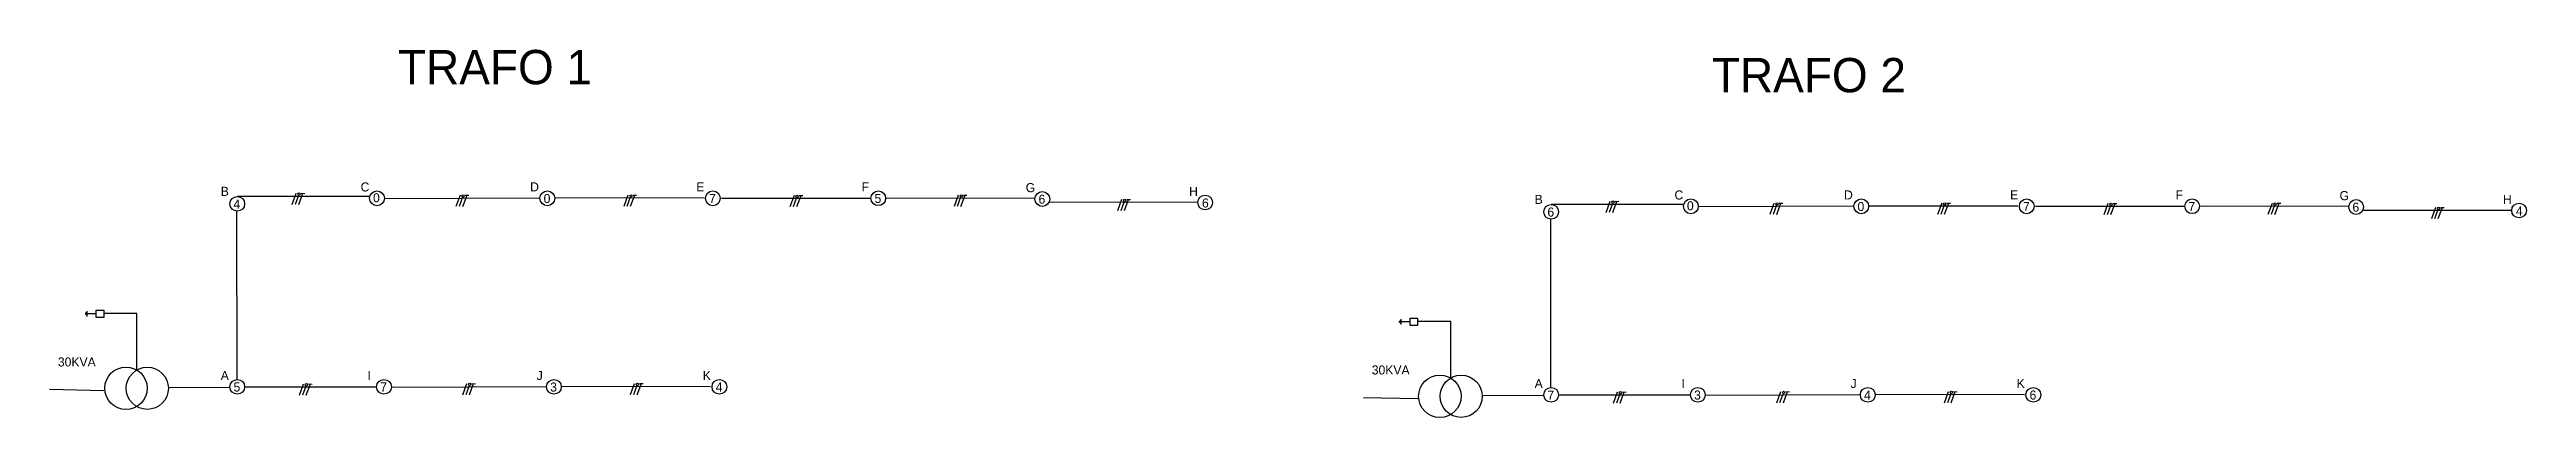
# Model space of a CAD drawing. Header units: millimetres. Extents: x -3588 to 75209, y -3737 to 38254.
# Drawn here: x 37525 to 40645, y 20664 to 21129 of the extents above; entities that cross this region are included whole.
import ezdxf

# ---------------------------------------------------------------- set-up
doc = ezdxf.new("R2010")
doc.units = ezdxf.units.MM
doc.layers.add('RED BT', color=255, linetype='Continuous')
doc.layers.add('Red MT', color=255, linetype='Continuous')

msp = doc.modelspace()

# ---------------------------------------------------------------- texts
at = {"ltscale": 0.15, "attachment_point": 1}
for s, width, gutter_width, insert, char_height in [('TRAFO 1', 915.19314, 216.492, (37963.766, 21128.074), 43.2983), ('TRAFO 2', 915.19314, 216.492, (39618.816, 21117.952), 43.2983), ('B', 12.05698, 57.19, (37740.503, 20955.338), 11.438), ('4', 15.04387, 57.19, (37756.596, 20939.326), 11.438), ('C', 12.05698, 57.19, (37916.672, 20960.895), 11.438), ('0', 15.04387, 57.19, (37932.342, 20947.237), 11.438), ('D', 12.05698, 57.19, (38130.239, 20960.899), 11.438), ('0', 15.04387, 57.19, (38147.221, 20946.314), 11.438), ('E', 12.05698, 57.19, (38339.481, 20960.899), 11.438), ('7', 15.04387, 57.19, (38355.673, 20946.314), 11.438), ('F', 12.05698, 57.19, (38547.861, 20961.004), 11.438), ('5', 15.04387, 57.19, (38564.053, 20946.419), 11.438), ('G', 12.05698, 57.19, (38754.455, 20960.062), 11.438), ('6', 15.04387, 57.19, (38770.647, 20945.477), 11.438), ('H', 12.05698, 57.19, (38960.351, 20955.25), 11.438), ('6', 15.04387, 57.19, (38976.544, 20940.665), 11.438), ('B', 12.05698, 57.19, (39395.554, 20945.215), 11.438), ('C', 12.05698, 57.19, (39571.722, 20950.773), 11.438), ('0', 15.04387, 57.19, (39587.392, 20937.115), 11.438), ('D', 12.05698, 57.19, (39785.289, 20950.777), 11.438), ('0', 15.04387, 57.19, (39802.272, 20936.192), 11.438), ('E', 12.05698, 57.19, (39994.531, 20950.777), 11.438), ('7', 15.04387, 57.19, (40010.723, 20936.192), 11.438), ('F', 12.05698, 57.19, (40202.911, 20950.882), 11.438), ('7', 15.04387, 57.19, (40219.103, 20936.296), 11.438), ('G', 12.05698, 57.19, (40409.505, 20949.94), 11.438), ('H', 12.05698, 57.19, (40615.401, 20945.128), 11.438), ('6', 15.04387, 57.19, (39411.646, 20929.204), 11.438), ('6', 15.04387, 57.19, (40425.698, 20935.354), 11.438), ('4', 15.04387, 57.19, (40631.594, 20930.543), 11.438), ('30KVA', 17.93472, 57.19, (37535.385, 20740.036), 11.4379), ('A', 12.05698, 57.19, (37740.503, 20722.968), 11.438), ('I', 12.05698, 57.19, (37925.45, 20722.968), 11.438), ('J', 12.05698, 57.19, (38138.494, 20722.968), 11.438), ('K', 12.05698, 57.19, (38347.735, 20722.968), 11.438), ('30KVA', 17.93472, 57.19, (39190.436, 20729.913), 11.4379), ('5', 15.04387, 57.19, (37756.596, 20708.383), 11.438), ('7', 15.04387, 57.19, (37941.369, 20708.383), 11.438), ('3', 15.04387, 57.19, (38155.476, 20708.383), 11.438), ('4', 15.04387, 57.19, (38363.927, 20708.383), 11.438), ('A', 12.05698, 57.19, (39395.554, 20712.846), 11.438), ('7', 15.04387, 57.19, (39411.646, 20698.26), 11.438), ('I', 12.05698, 57.19, (39580.5, 20712.846), 11.438), ('3', 15.04387, 57.19, (39596.419, 20698.26), 11.438), ('J', 12.05698, 57.19, (39793.544, 20712.846), 11.438), ('4', 15.04387, 57.19, (39810.526, 20698.26), 11.438), ('K', 12.05698, 57.19, (40002.785, 20712.846), 11.438), ('6', 15.04387, 57.19, (40018.977, 20698.26), 11.438)]:
    msp.add_mtext_dynamic_manual_height_columns(s, width=width, gutter_width=gutter_width, heights=[0], dxfattribs=dict(at, insert=insert, char_height=char_height))

# ---------------------------------------------------------------- blocks, each defined once
blk = doc.blocks.new('monofasico')
at = {"layer": 'RED BT', "color": 18, "ltscale": 0.15, "true_color": 0x000000}
blk.add_lwpolyline([(5450.14, 3489.83), (5450.48, 3490.77)], dxfattribs=at)
at = {"layer": 'RED BT', "color": 9, "ltscale": 0.15, "true_color": 0xc7c8ca}
blk.add_lwpolyline([(5450.41, 3489.84), (5450.69, 3490.61)], dxfattribs=at)
at = {"layer": 'RED BT', "color": 3, "ltscale": 0.15}
for points in [[(5450.69, 3489.82), (5451.04, 3490.76)], [(5450.89, 3490.76), (5451.19, 3490.75)]]:
    blk.add_lwpolyline(points, dxfattribs=at)
at = {"layer": 'RED BT', "color": 9, "ltscale": 0.15, "true_color": 0xc7c8ca}
blk.add_circle((5450.71, 3490.69), 0.0973, dxfattribs=at)

# ---------------------------------------------------------------- linework, layer by layer
for p, q in [((37761.514, 20943.43), (37927.245, 20943.443)), ((37947.134, 20940.613), (38141.601, 20941.264)), ((38161.895, 20941.67), (38349.307, 20941.349)), ((38371.356, 20941.199), (38558.768, 20940.878)), ((38578.001, 20941.535), (38765.413, 20941.215)), ((38783.922, 20936.187), (38971.334, 20935.867)), ((37761.098, 20712.475), (37760.797, 20924.374)), ((39416.148, 20702.353), (39415.847, 20914.252)), ((39416.565, 20933.308), (39582.295, 20933.321)), ((39602.185, 20930.491), (39796.651, 20931.142)), ((39816.945, 20931.547), (40004.357, 20931.227)), ((40026.407, 20931.076), (40213.819, 20930.756)), ((40233.051, 20931.413), (40420.463, 20931.093)), ((40438.972, 20926.065), (40626.384, 20925.744)), ((37524.848, 20699.757), (37593.295, 20698.285)), ((37674.68, 20701.916), (37751.544, 20702.371)), ((37770.794, 20702.878), (37936.524, 20702.891)), ((37955.389, 20702.682), (38149.855, 20703.333)), ((38170.149, 20703.738), (38357.561, 20703.418)), ((39179.898, 20689.635), (39248.345, 20688.163)), ((39329.731, 20691.794), (39406.594, 20692.249)), ((39425.844, 20692.756), (39591.574, 20692.769)), ((39610.439, 20692.559), (39804.905, 20693.21)), ((39825.2, 20693.616), (40012.612, 20693.295))]:
    msp.add_line(p, q)
at = {"ltscale": 0.15}
for p, q in [((37569.992, 20796.101), (37569.992, 20794.291)), ((37570.972, 20797.347), (37570.972, 20793.194)), ((37571.946, 20798.523), (37571.946, 20791.785)), ((37583.727, 20794.968), (37571.946, 20794.968)), ((39225.043, 20785.979), (39225.043, 20784.169)), ((39226.022, 20787.224), (39226.022, 20783.072)), ((39226.996, 20788.401), (39226.996, 20781.663)), ((39238.777, 20784.845), (39226.996, 20784.845))]:
    msp.add_line(p, q, dxfattribs=at)
for points in [[(37593.088, 20790.273), (37583.727, 20790.273), (37583.727, 20799.662), (37593.088, 20799.662)], [(39248.139, 20780.151), (39238.777, 20780.151), (39238.777, 20789.54), (39248.139, 20789.54)]]:
    msp.add_lwpolyline(points, close=True, dxfattribs=at)
for points in [[(37634.807, 20724.172), (37634.807, 20795.353), (37593.088, 20795.353)], [(39289.857, 20714.05), (39289.857, 20785.231), (39248.139, 20785.231)]]:
    msp.add_lwpolyline(points, dxfattribs=at)
for centre in [(37937.305, 20940.834), (38360.387, 20940.838), (38568.767, 20940.943), (38775.362, 20940.001), (38980.553, 20935.583), (39592.355, 20930.712), (40015.437, 20930.716), (40223.817, 20930.82), (40430.412, 20929.878), (40635.603, 20925.461), (37946.083, 20702.907), (38368.641, 20702.907), (39601.133, 20692.784), (40023.692, 20692.784)]:
    msp.add_circle(centre, 9.312, dxfattribs=at)
at = {"color": 4, "ltscale": 0.15}
for centre, radius in [((37621.16, 20701.079), 26.824), ((37647.984, 20701.079), 26.588), ((39276.21, 20690.957), 26.824), ((39303.034, 20690.957), 26.588)]:
    msp.add_circle(centre, radius, dxfattribs=at)
at = {"layer": 'Red MT', "color": 30, "true_color": 0xf26722}
for centre in [(37761.31, 20933.85), (38151.936, 20940.838), (39806.986, 20930.716), (39416.36, 20923.728), (37761.31, 20702.907), (38160.19, 20702.907), (39416.36, 20692.784), (39815.24, 20692.784)]:
    msp.add_circle(centre, 9.312, dxfattribs=at)

# ---------------------------------------------------------------- block references
at = {"layer": 'RED BT', "color": 6, "xscale": 15.10011322645952, "yscale": 15.10011322645952, "zscale": 15.10011322645952}
for p in [(-44467.201, -31763.697), (-44260.498, -31765.999), (-44049.217, -31765.859), (-43839.756, -31766.33), (-43633.111, -31765.993), (-43427.19, -31771.342), (-42812.151, -31773.82), (-42605.448, -31776.122), (-42394.167, -31775.982), (-42184.705, -31776.453), (-41978.061, -31776.116), (-41772.14, -31781.464), (-44457.922, -32004.25), (-44252.244, -32003.931), (-44040.963, -32003.791), (-42802.871, -32014.372), (-42597.193, -32014.053), (-42385.912, -32013.913)]:
    msp.add_blockref('monofasico', p, dxfattribs=at)

msp.set_redraw_order([(e.dxf.handle, doc.entitydb.next_handle()) for e in msp.query("TEXT MTEXT ATTDEF DIMENSION ARC_DIMENSION")])  # texts and dimensions are drawn at this point

doc.saveas('drawing.dxf')
